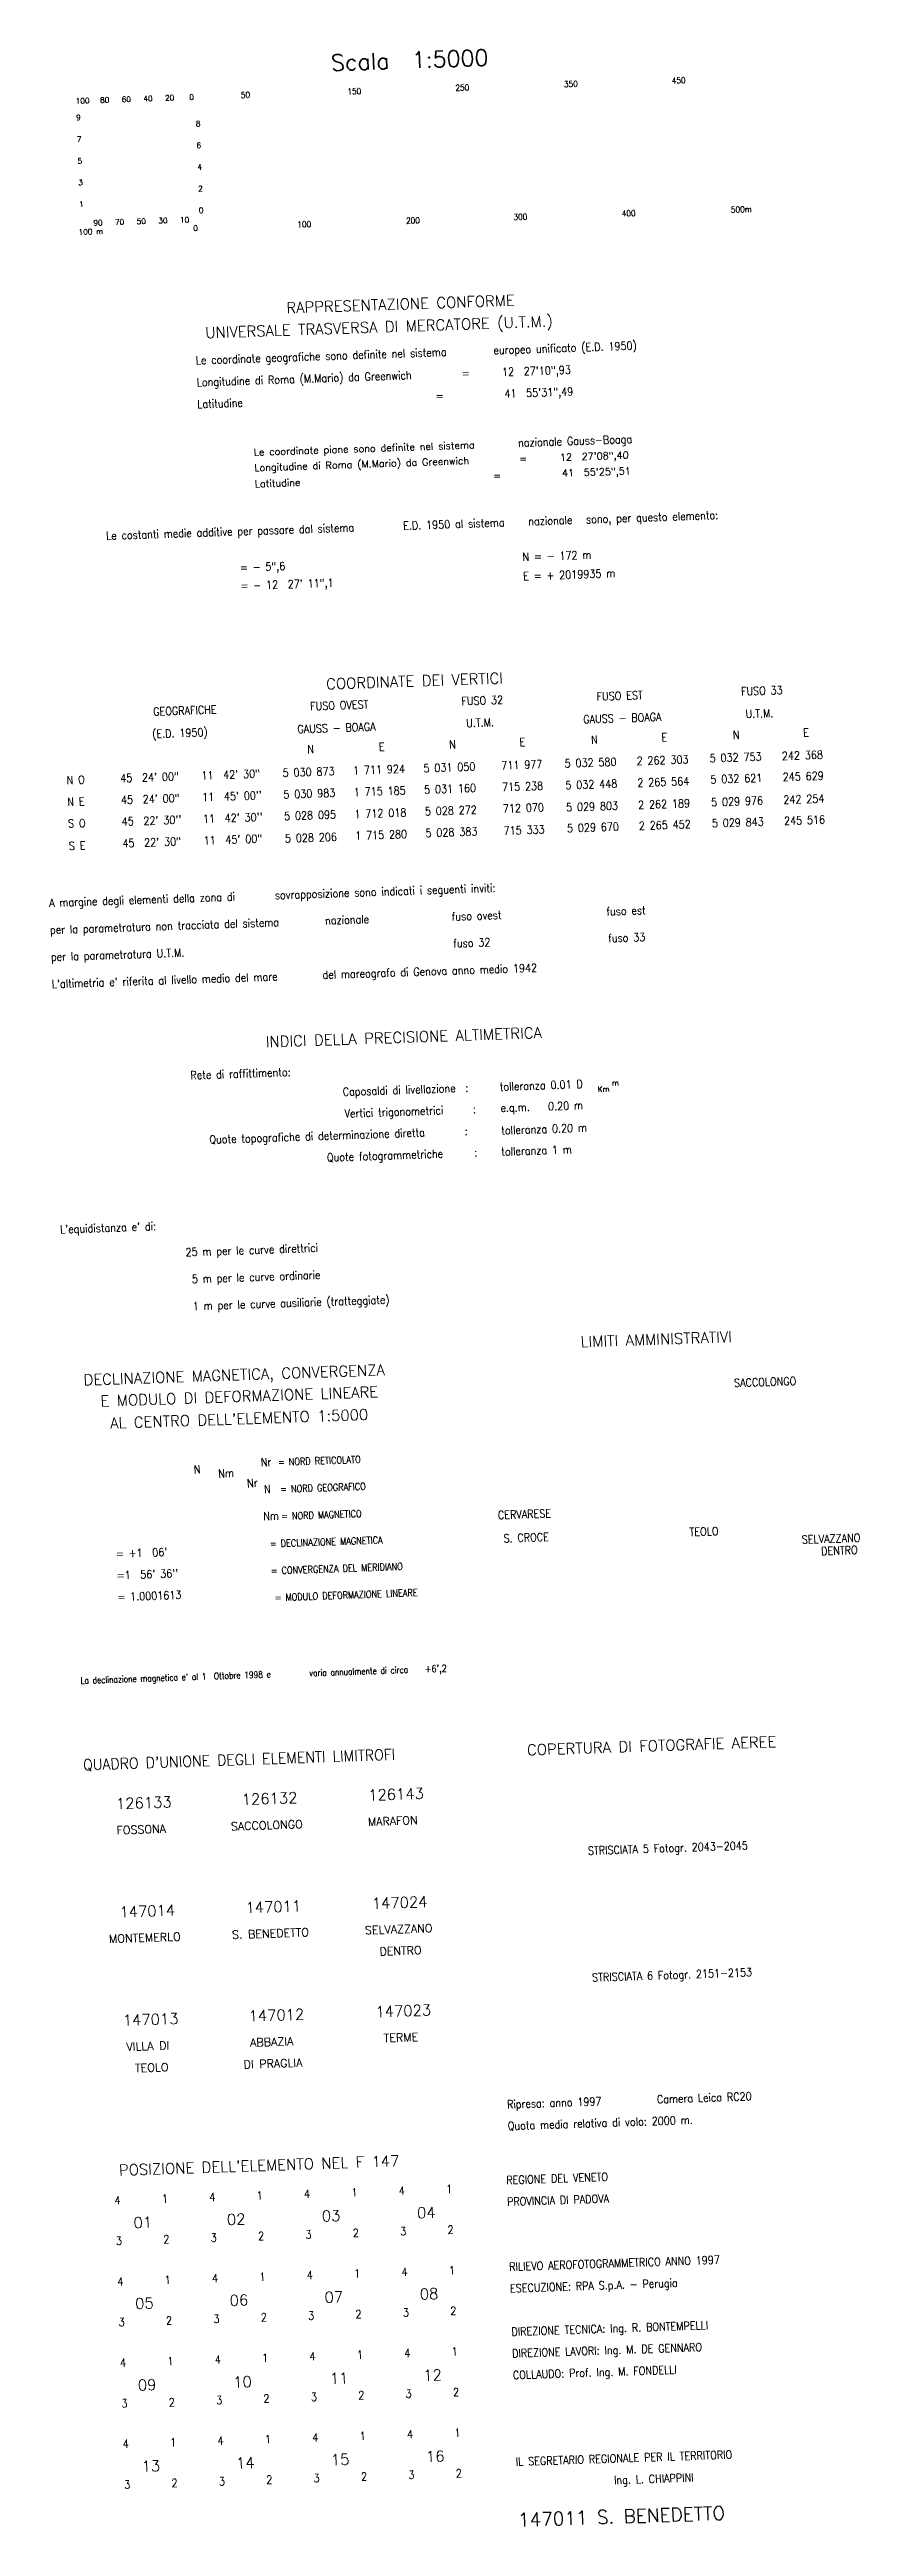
# Model space of a CAD drawing. Extents: x 1711905 to 1716091, y 5028020 to 5031001.
# Drawn here: x 1715343 to 1716091, y 5028146 to 5030432 of the extents above; entities that cross this region are included whole.
import ezdxf

# ---------------------------------------------------------------- set-up
doc = ezdxf.new("R2010")
doc.units = 0
for name, color, linetype in [('16D4', 8, 'CONTINUOUS'), ('16L12', 3, 'CONTINUOUS'), ('16P16', 6, 'CONTINUOUS'), ('16Q17', 6, 'CONTINUOUS')]:
    doc.layers.add(name, color=color, linetype=linetype)
doc.styles.get("Standard").update_dxf_attribs({"font": 'SIMPLEX'})

msp = doc.modelspace()

# ---------------------------------------------------------------- texts
at = {"layer": '16D4'}
msp.add_text('147011 S. BENEDETTO', height=12.5, rotation=1.931, dxfattribs=at).set_placement((1715775.952, 5028145.82))
at = {"layer": '16L12'}
msp.add_text('Scala  1:5000', height=15, rotation=1.931, dxfattribs=at).set_placement((1715603.431, 5030412.183))
at = {"layer": '16P16'}
for s, height, rotation, p in [('UNIVERSALE TRASVERSA DI MERCATORE (U.T.M.)', 10, 1.931, (1715487.28, 5030165.473)), ('RAPPRESENTAZIONE CONFORME', 10, 1.931, (1715562.143, 5030188.464)), ('COORDINATE DEI VERTICI', 10, 1.931, (1715598.886, 5029841.386)), ('INDICI DELLA PRECISIONE ALTIMETRICA', 10, 1.931, (1715543.1, 5029511.133)), ('LIMITI AMMINISTRATIVI', 10, 1.931, (1715833.77, 5029234.317)), ('DECLINAZIONE MAGNETICA, CONVERGENZA', 10, 1.931, (1715375.005, 5029199.12)), ('E MODULO DI DEFORMAZIONE LINEARE', 10, 1.931, (1715390.67, 5029179.647)), ("AL CENTRO DELL'ELEMENTO 1:5000", 10, 1.931, (1715399.517, 5029159.279)), ('COPERTURA DI FOTOGRAFIE AEREE', 10, 1.931, (1715784.262, 5028857.614)), ('126133', 10, 1.931, (1715404.848, 5028808.024)), ('126132', 10, 1.931, (1715520.947, 5028811.944)), ('126143', 10, 1.931, (1715637.631, 5028815.884)), ('FOSSONA', 7.5, 1.931, (1715405.313, 5028784.756)), ('SACCOLONGO', 7.5, 1.931, (1715510.987, 5028788.325)), ('MARAFON', 7.5, 1.931, (1715637.32, 5028792.595)), ('147024', 10, 1.931, (1715641.001, 5028715.941)), ('147014', 10, 1.931, (1715408.069, 5028708.076)), ('147011', 10, 1.931, (1715524.407, 5028712.004)), ('SELVAZZANO', 7.5, 1.931, (1715634.614, 5028692.447)), ('MONTEMERLO', 7.5, 1.931, (1715398.354, 5028684.47)), ('S. BENEDETTO', 7.5, 1.931, (1715511.929, 5028688.305)), ('DENTRO', 7.5, 1.931, (1715648.041, 5028672.879)), ('147013', 10, 1.931, (1715411.149, 5028608.123)), ('147012', 10, 1.941, (1715527.228, 5028612.042)), ('147023', 10, 1.931, (1715644.371, 5028615.997)), ('VILLA DI', 7.5, 1.931, (1715414.482, 5028584.957)), ('ABBAZIA ', 7.5, 1.931, (1715528.662, 5028588.807)), ('TERME', 7.5, 1.931, (1715651.952, 5028592.97)), ('TEOLO', 7.5, 1.931, (1715422.442, 5028565.199)), ('DI PRAGLIA', 7.5, 1.931, (1715522.655, 5028568.583)), ("POSIZIONE DELL'ELEMENTO NEL F 147", 10, 1.931, (1715407.644, 5028469.811))]:
    msp.add_text(s, height=height, rotation=rotation, dxfattribs=at).set_placement(p)
for s, height, width, p in [("QUADRO D'UNIONE DEGLI ELEMENTI LIMITROFI", 10, 0.95, (1715374.492, 5028843.906)), ('STRISCIATA 5 Fotogr. 2043-2045', 7.5, 0.867, (1715840.417, 5028765.86))]:
    msp.add_text(s, height=height, rotation=1.931, dxfattribs=dict(at, width=width)).set_placement(p)
at = {"layer": '16Q17'}
for s, height, rotation, width, p in [('150', 5.5, 1.911, 0.909, (1715618.359, 5030390.389)), ('250', 5.5, 1.911, 0.909, (1715718.028, 5030393.755)), ('350', 5.5, 1.941, 0.909, (1715818.236, 5030397.134)), ('450', 5.5, 1.911, 0.909, (1715917.759, 5030400.5)), ('50', 5.5, 1.891, 0.909, (1715519.995, 5030387.067)), ('300', 5.5, 1.911, 0.909, (1715771.617, 5030274.498)), ('400', 5.5, 1.941, 0.909, (1715871.58, 5030277.869)), ('500m', 5.5, 1.941, 0.909, (1715972.323, 5030281.271)), ('100', 5.5, 1.941, 0.909, (1715572.178, 5030267.703)), ('200', 5.5, 1.941, 0.909, (1715672.494, 5030271.146)), ('Le coordinate geografiche sono definite nel sistema ', 7.5, 1.931, 0.867, (1715478.504, 5030141.319)), ('europeo unificato (E.D. 1950)', 7.5, 1.931, 0.867, (1715753.238, 5030150.583)), ('Longitudine di Roma (M.Mario) da Greenwich      = ', 7.5, 1.931, 0.867, (1715479.374, 5030121.022)), ('12  27\'10",93', 7.5, 1.931, 0.867, (1715761.118, 5030130.543)), ('41  55\'31",49', 7.5, 1.931, 0.867, (1715763.34, 5030110.506)), ('Latitudine                                    = ', 7.5, 1.931, 0.867, (1715479.869, 5030100.842)), ('nazionale Gauss-Boaga', 7.5, 1.931, 0.867, (1715775.948, 5030065.21)), ('sono, per questo elemento:', 7.5, 1.931, 0.867, (1715838.657, 5029994.509)), ('Le costanti medie additive per passare dal sistema ', 7.5, 1.931, 0.867, (1715395.693, 5029979.431)), ('E.D. 1950 al sistema', 7.5, 1.931, 0.867, (1715669.893, 5029988.667)), ('nazionale', 7.5, 1.941, 0.867, (1715785.412, 5029992.713)), ('= - 5",6', 7.5, 1.931, 0.867, (1715519.313, 5029950.081)), ('N = - 172 m', 7.5, 1.941, 0.867, (1715780.132, 5029959.841)), ('= - 12  27\' 11",1', 7.5, 1.931, 0.867, (1715519.881, 5029933.23)), ('E = + 2019935 m', 7.5, 1.931, 0.867, (1715780.731, 5029942.092)), ('FUSO 33', 7.5, 1.931, 0.867, (1715981.754, 5029835.746)), ('GEOGRAFICHE', 7.5, 1.941, 0.867, (1715439.171, 5029817.179)), ('FUSO OVEST', 7.5, 1.931, 0.867, (1715584.079, 5029822.066)), ('FUSO 32', 7.5, 1.931, 0.867, (1715723.659, 5029826.793)), ('FUSO EST', 7.5, 1.941, 0.867, (1715848.452, 5029831.021)), ('U.T.M.', 7.5, 1.931, 0.867, (1715985.946, 5029814.986)), ('(E.D. 1950)', 7.5, 1.941, 0.867, (1715438.228, 5029796.506)), ('GAUSS - BOAGA', 7.5, 1.931, 0.867, (1715572.291, 5029800.891)), ('U.T.M.', 7.5, 1.931, 0.867, (1715728.022, 5029806.458)), ('GAUSS - BOAGA', 7.5, 1.941, 0.867, (1715836.175, 5029809.96)), ('N', 7.5, 1.911, 0.867, (1715843.294, 5029791.139)), ('E', 7.5, 1.911, 0.867, (1715908.251, 5029793.335)), ('N', 7.5, 1.911, 0.867, (1715974.214, 5029795.559)), ('E', 7.5, 1.911, 0.867, (1716039.182, 5029797.755)), ('N', 7.5, 1.981, 0.867, (1715581.438, 5029782.289)), ('E', 7.5, 1.911, 0.867, (1715647.4, 5029784.523)), ('N', 7.5, 1.911, 0.867, (1715712.363, 5029786.719)), (' 711 977', 7.5, 1.941, 0.867, (1715756.047, 5029767.305)), ('E', 7.5, 1.981, 0.867, (1715777.326, 5029788.905)), ('5 032 580', 7.5, 1.931, 0.867, (1715818.951, 5029769.297)), ('2 262 303', 7.5, 1.931, 0.867, (1715885.368, 5029771.536)), ('5 032 753', 7.5, 1.931, 0.867, (1715952.81, 5029774.091)), ('242 368', 7.5, 1.931, 0.867, (1716019.448, 5029776.168)), ('N O', 7.5, 1.941, 0.867, (1715359.278, 5029753.78)), ('45  24\' 00"', 7.5, 1.931, 0.867, (1715408.745, 5029755.579)), ('11  42\' 30"', 7.5, 1.931, 0.867, (1715483.702, 5029758.111)), ('5 030 873', 7.5, 1.931, 0.867, (1715558.66, 5029760.644)), ('1 711 924', 7.5, 1.931, 0.867, (1715623.623, 5029762.835)), ('5 031 050', 7.5, 1.931, 0.867, (1715688.656, 5029764.873)), ('5 031 160', 7.5, 2.091, 0.867, (1715689.26, 5029745.047)), (' 715 238', 7.5, 1.931, 0.867, (1715756.721, 5029747.322)), ('5 032 448', 7.5, 1.931, 0.867, (1715819.629, 5029749.183)), ('2 265 564', 7.5, 1.931, 0.867, (1715886.046, 5029751.423)), ('5 032 621', 7.5, 1.931, 0.867, (1715953.472, 5029754.457)), ('245 629', 7.5, 1.931, 0.867, (1716020.202, 5029756.797)), ('N E', 7.5, 1.921, 0.867, (1715359.952, 5029733.797)), ('45  24\' 00"', 7.5, 1.931, 0.867, (1715409.419, 5029735.595)), ("11  45' 00''", 7.5, 1.931, 0.867, (1715484.376, 5029738.123)), ('5 030 983', 7.5, 1.931, 0.867, (1715559.334, 5029740.655)), ('1 715 185', 7.5, 1.931, 0.867, (1715624.297, 5029742.851)), ('1 712 018', 7.5, 1.931, 0.867, (1715624.939, 5029722.481)), ('5 028 272', 7.5, 1.931, 0.867, (1715689.934, 5029725.048)), (' 712 070', 7.5, 1.931, 0.867, (1715757.466, 5029727.466)), ('5 029 803', 7.5, 1.931, 0.867, (1715820.337, 5029728.78)), ('2 262 189', 7.5, 1.931, 0.867, (1715886.764, 5029731.02)), ('5 029 976', 7.5, 1.931, 0.867, (1715954.179, 5029733.494)), ('242 254', 7.5, 1.931, 0.867, (1716020.812, 5029735.741)), ('S O', 7.5, 1.941, 0.867, (1715360.626, 5029713.803)), ("45  22' 30''", 7.5, 1.931, 0.867, (1715410.093, 5029715.606)), ("11  42' 30''", 7.5, 1.931, 0.867, (1715485.05, 5029718.139)), ('11  45\' 00"', 7.5, 1.931, 0.867, (1715485.725, 5029698.145)), ('5 028 095', 7.5, 1.931, 0.867, (1715560.008, 5029720.672)), ('5 028 206', 7.5, 1.931, 0.867, (1715560.788, 5029700.046)), ('1 715 280', 7.5, 1.931, 0.867, (1715625.599, 5029702.597)), ('5 028 383', 7.5, 1.931, 0.867, (1715690.524, 5029705.037)), (' 715 333', 7.5, 1.941, 0.867, (1715758.156, 5029707.007)), ('5 029 670', 7.5, 1.931, 0.867, (1715821.122, 5029709.506)), ('2 265 452', 7.5, 1.931, 0.867, (1715887.415, 5029711.731)), ('5 029 843', 7.5, 1.931, 0.867, (1715954.836, 5029714.03)), ('245 516', 7.5, 1.931, 0.867, (1716021.468, 5029716.277)), ('S E', 7.5, 1.941, 0.867, (1715361.313, 5029693.125)), ('45  22\' 30"', 7.5, 1.931, 0.867, (1715410.767, 5029695.613)), ('sovrapposizione sono indicati i seguenti inviti:', 7.5, 1.931, 0.867, (1715551.454, 5029647.657)), ('A margine degli elementi della zona di ', 7.5, 1.931, 0.867, (1715343.086, 5029640.665)), ('fuso est', 7.5, 1.931, 0.867, (1715857.497, 5029632.683)), ('per la parametratura non tracciata del sistema', 7.5, 1.931, 0.867, (1715343.928, 5029615.69)), ('nazionale', 7.5, 1.931, 0.867, (1715597.81, 5029624.356)), ('fuso ovest', 7.5, 1.931, 0.867, (1715714.69, 5029627.977)), ('fuso 33', 7.5, 1.941, 0.867, (1715859.121, 5029607.969)), ('per la parametratura U.T.M.', 7.5, 1.931, 0.867, (1715344.771, 5029590.699)), ('fuso 32', 7.5, 1.941, 0.867, (1715716.145, 5029603.202)), ("L'altimetria e' riferita al livello medio del mare ", 7.5, 1.931, 0.867, (1715345.613, 5029565.713)), ('del mareografo di Genova anno medio 1942', 7.5, 1.931, 0.867, (1715595.446, 5029574.153)), ('Rete di raffittimento:', 7.5, 1.931, 0.867, (1715473.53, 5029481.481)), ('tolleranza 0.01 D', 7.5, 1.931, 0.867, (1715759.072, 5029470.944)), ('Caposaldi di livellazione  :', 7.5, 1.931, 0.867, (1715614.124, 5029466.216)), ('Vertici trigonometrici    :', 7.5, 1.931, 0.867, (1715615.835, 5029446.187)), ('e.q.m.   0.20 m', 7.5, 1.931, 0.867, (1715759.731, 5029451.42)), ('Quote topografiche di determinazione diretta    :', 7.5, 1.931, 0.867, (1715491.056, 5029422.108)), ('tolleranza 0.20 m', 7.5, 1.931, 0.867, (1715760.433, 5029430.592)), ('Quote fotogrammetriche    :', 7.5, 1.931, 0.867, (1715599.552, 5029405.671)), ('tolleranza 1 m', 7.5, 1.931, 0.867, (1715760.437, 5029411.041)), ("L'equidistanza e' di:", 7.5, 1.931, 0.867, (1715353.257, 5029339.337)), ('25 m per le curve direttrici', 7.5, 1.931, 0.867, (1715469.039, 5029318.237)), ('5 m per le curve ordinarie', 7.5, 1.931, 0.867, (1715474.879, 5029293.415)), ('1 m per le curve ausiliarie (tratteggiate)', 7.5, 1.931, 0.867, (1715475.721, 5029268.439)), ('SACCOLONGO', 7.5, 1.931, 0.867, (1715975.359, 5029197.543)), ('N', 7.5, 4.005, 0.867, (1715476.805, 5029117.724)), ('Nm', 7.5, 3.435, 0.867, (1715499.326, 5029113.825)), ('Nr', 7.5, 2.561, 0.867, (1715538.478, 5029124.342)), (' = NORD RETICOLATO', 6.5, 1.931, 0.846, (1715550.607, 5029124.881)), ('Nr', 7.5, 4.685, 0.867, (1715526.032, 5029104.877)), ('N', 7.5, 1.891, 0.867, (1715541.46, 5029099.559)), ('= NORD GEOGRAFICO', 6.5, 1.931, 0.846, (1715556.452, 5029100.059)), ('Nm', 7.5, 1.281, 0.867, (1715540.719, 5029074.65)), ('= NORD MAGNETICO', 6.5, 1.941, 0.846, (1715557.295, 5029075.074)), ('CERVARESE', 7.5, 1.931, 0.867, (1715757.369, 5029075.642)), ('TEOLO', 7.5, 1.931, 0.867, (1715934.178, 5029059.972)), (" = +1  06'", 7.5, 1.941, 0.867, (1715400.391, 5029039.89)), (' = DECLINAZIONE MAGNETICA', 6.5, 1.931, 0.846, (1715543.145, 5029049.587)), ('S. CROCE', 7.5, 1.931, 0.867, (1715762.553, 5029054.109)), ('SELVAZZANO       ', 7.5, 1.931, 0.867, (1716037.861, 5029053.017)), ('DENTRO', 7.5, 1.931, 0.867, (1716055.685, 5029042.357)), (" =1  56' 36''", 7.5, 1.941, 0.867, (1715401.065, 5029019.902)), (' = CONVERGENZA DEL MERIDIANO', 6.5, 1.931, 0.846, (1715543.988, 5029024.596)), (' = 1.0001613', 7.5, 1.931, 0.867, (1715401.689, 5028999.912)), ('= MODULO DEFORMAZIONE LINEARE', 6.5, 2.071, 0.846, (1715551.382, 5028999.977)), ("La declinazione magnetica e' al 1  Ottobre 1998 e", 6, 1.951, 0.833, (1715372.103, 5028923.636)), ('varia annualmente di circa', 6, 1.951, 0.833, (1715583.267, 5028930.637)), (" +6',2", 6.5, 1.921, 0.846, (1715686.135, 5028934.061)), ('STRISCIATA 6 Fotogr. 2151-2153', 7.5, 1.931, 0.867, (1715844.297, 5028648.854)), ('Ripresa: anno 1997         Camera Leica RC20', 7.5, 1.921, 0.867, (1715765.748, 5028531.8)), ('Quota media relativa di volo: 2000 m.', 7.5, 1.941, 0.867, (1715766.422, 5028511.812)), ('4', 7.5, 1.891, 0.867, (1715403.453, 5028443.195)), ('1', 7.5, 1.941, 0.867, (1715447.237, 5028444.721)), ('4', 7.5, 1.941, 0.867, (1715490.962, 5028446.196)), ('1', 7.5, 1.941, 0.867, (1715534.687, 5028447.675)), ('4', 7.5, 1.941, 0.867, (1715578.412, 5028449.15)), ('1', 7.5, 1.941, 0.867, (1715622.137, 5028450.629)), ('4', 7.5, 1.901, 0.867, (1715665.862, 5028452.109)), ('1', 7.5, 1.941, 0.867, (1715709.587, 5028453.583)), ('REGIONE DEL VENETO', 7.5, 1.931, 0.867, (1715765.104, 5028461.869)), ('PROVINCIA DI PADOVA', 7.5, 1.931, 0.867, (1715765.778, 5028441.88)), ('3', 7.5, 1.941, 0.867, (1715404.78, 5028405.768)), ('2', 7.5, 1.901, 0.867, (1715448.5, 5028407.248)), ('3', 7.5, 1.941, 0.867, (1715492.231, 5028408.722)), ('2', 7.5, 1.941, 0.867, (1715535.956, 5028410.197)), ('3', 7.5, 1.891, 0.867, (1715579.681, 5028411.676)), ('2', 7.5, 1.941, 0.867, (1715623.401, 5028413.15)), ('3', 7.5, 1.941, 0.867, (1715667.131, 5028414.625)), ('2', 7.5, 1.941, 0.867, (1715710.856, 5028416.1)), ('4', 7.5, 1.941, 0.867, (1715580.944, 5028374.197)), ('1', 7.5, 1.941, 0.867, (1715624.67, 5028375.672)), ('4', 7.5, 1.901, 0.867, (1715668.395, 5028377.151)), ('1', 7.5, 1.941, 0.867, (1715712.12, 5028378.626)), ('RILIEVO AEROFOTOGRAMMETRICO ANNO 1997', 7.5, 1.941, 0.867, (1715767.805, 5028381.92)), ('4', 7.5, 1.941, 0.867, (1715406.044, 5028368.289)), ('1', 7.5, 1.941, 0.867, (1715449.769, 5028369.764)), ('4', 7.5, 1.941, 0.867, (1715493.495, 5028371.238)), ('1', 7.5, 1.891, 0.867, (1715537.22, 5028372.718)), ('ESECUZIONE: RPA S.p.A. - Perugia', 7.5, 1.931, 0.867, (1715768.479, 5028361.931)), ('3', 7.5, 1.941, 0.867, (1715407.308, 5028330.811)), ('2', 7.5, 1.901, 0.867, (1715451.033, 5028332.29)), ('3', 7.5, 1.941, 0.867, (1715494.758, 5028333.765)), ('2', 7.5, 1.941, 0.867, (1715538.483, 5028335.239)), ('3', 7.5, 1.941, 0.867, (1715582.209, 5028336.714)), ('2', 7.5, 1.941, 0.867, (1715625.933, 5028338.193)), ('3', 7.5, 1.941, 0.867, (1715669.659, 5028339.668)), ('2', 7.5, 1.941, 0.867, (1715713.384, 5028341.142)), ('DIREZIONE TECNICA: Ing. R. BONTEMPELLI', 7.5, 1.931, 0.867, (1715769.833, 5028321.954)), ('DIREZIONE LAVORI: Ing. M. DE GENNARO', 7.5, 1.931, 0.867, (1715770.507, 5028301.96)), ('4', 7.5, 1.901, 0.867, (1715408.577, 5028293.332)), ('1', 7.5, 1.941, 0.867, (1715452.297, 5028294.807)), ('4', 7.5, 1.941, 0.867, (1715496.027, 5028296.286)), ('1', 7.5, 1.901, 0.867, (1715539.752, 5028297.761)), ('4', 7.5, 1.941, 0.867, (1715583.477, 5028299.24)), ('1', 7.5, 1.941, 0.867, (1715627.198, 5028300.7)), ('4', 7.5, 1.901, 0.867, (1715670.922, 5028302.194)), ('1', 7.5, 1.941, 0.867, (1715714.647, 5028303.669)), ('COLLAUDO: Prof. Ing. M. FONDELLI', 7.5, 1.931, 0.867, (1715771.181, 5028281.972)), ('2', 7.5, 1.941, 0.867, (1715541.011, 5028260.282)), ('3', 7.5, 1.941, 0.867, (1715584.743, 5028261.697)), ('2', 7.5, 1.901, 0.867, (1715628.461, 5028263.236)), ('3', 7.5, 1.941, 0.867, (1715672.186, 5028264.71)), ('2', 7.5, 1.941, 0.867, (1715715.916, 5028266.19)), ('3', 7.5, 1.941, 0.867, (1715409.841, 5028255.854)), ('2', 7.5, 1.901, 0.867, (1715453.582, 5028256.848)), ('3', 7.5, 1.941, 0.867, (1715497.286, 5028258.807)), ('4', 7.5, 1.941, 0.867, (1715411.1, 5028218.525)), ('1', 7.5, 1.941, 0.867, (1715454.83, 5028219.849)), ('4', 7.5, 1.941, 0.867, (1715498.555, 5028221.329)), ('1', 7.5, 1.901, 0.867, (1715542.28, 5028222.808)), ('4', 7.5, 1.941, 0.867, (1715586.005, 5028224.283)), ('1', 7.5, 1.941, 0.867, (1715629.73, 5028225.757)), ('4', 7.5, 1.941, 0.867, (1715673.455, 5028227.232)), ('1', 7.5, 1.901, 0.867, (1715717.18, 5028228.711)), ('2', 7.5, 1.941, 0.867, (1715718.449, 5028191.233)), ('IL SEGRETARIO REGIONALE PER IL TERRITORIO', 7.5, 1.931, 0.867, (1715773.882, 5028202.017)), ('3', 7.5, 1.941, 0.867, (1715412.374, 5028180.896)), ('2', 7.5, 1.941, 0.867, (1715456.099, 5028182.371)), ('3', 7.5, 1.901, 0.867, (1715499.824, 5028183.85)), ('2', 7.5, 1.941, 0.867, (1715543.549, 5028185.325)), ('3', 7.5, 1.941, 0.867, (1715587.274, 5028186.799)), ('2', 7.5, 1.901, 0.867, (1715630.999, 5028188.279)), ('3', 7.5, 1.941, 0.867, (1715674.724, 5028189.753)), ('Ing. L. CHIAPPINI', 7.5, 1.931, 0.867, (1715864.505, 5028185.067))]:
    msp.add_text(s, height=height, rotation=rotation, dxfattribs=dict(at, width=width)).set_placement(p)
for s, height, rotation, p in [('9', 5, 1.921, (1715367.987, 5030366.522)), ('100', 5, 1.961, (1715367.582, 5030381.917)), ('80', 5, 1.921, (1715390.07, 5030382.68)), ('60', 5, 1.921, (1715410.058, 5030383.355)), ('40', 5, 1.921, (1715430.047, 5030384.029)), ('20', 5, 1.921, (1715450.035, 5030384.703)), ('0', 5, 1.921, (1715472.477, 5030385.464)), ('7', 5, 1.921, (1715368.66, 5030346.538)), ('8', 5, 1.921, (1715478.475, 5030360.863)), ('5', 5, 1.921, (1715369.34, 5030326.545)), ('6', 5, 2.041, (1715479.154, 5030340.869)), ('4', 5, 1.921, (1715479.828, 5030320.88)), ('3', 5, 1.921, (1715370.014, 5030306.556)), ('2', 5, 1.921, (1715480.502, 5030300.897)), ('1', 5, 1.921, (1715370.688, 5030286.568)), ('0', 5, 1.921, (1715481.176, 5030280.908)), ('100 m', 5, 1.921, (1715370.196, 5030260.942)), ('90', 5, 1.981, (1715383.889, 5030269.403)), ('70', 5, 1.921, (1715403.877, 5030270.082)), ('50', 5, 1.921, (1715423.866, 5030270.756)), ('30', 5, 1.921, (1715443.855, 5030271.43)), ('10', 5, 1.921, (1715463.843, 5030272.104)), ('0', 5, 1.941, (1715476.121, 5030264.514)), ('Le coordinate piane sono definite nel sistema', 6.5, 1.931, (1715532.042, 5030056.985)), ('Longitudine di Roma (M.Mario) da Greenwich      = ', 6.5, 1.931, (1715532.525, 5030042.668)), ('12  27\'08",40', 6.5, 1.931, (1715814.566, 5030052.28)), ('Latitudine                                    = ', 6.5, 1.931, (1715533.026, 5030027.802)), ('41  55\'25",51', 6.5, 1.931, (1715816.513, 5030037.722)), ('m', 5, 1.951, (1715862.541, 5029475.684)), ('Km', 5, 1.951, (1715849.405, 5029469.858)), ('01', 10, 1.931, (1715421.105, 5028421.327)), ('02', 10, 1.931, (1715507.251, 5028424.232)), ('03', 10, 1.931, (1715594.834, 5028427.401)), ('04', 10, 1.931, (1715682.744, 5028430.365)), ('06', 10, 1.931, (1715509.793, 5028349.59)), ('07', 10, 1.931, (1715597.362, 5028352.453)), ('08', 10, 1.931, (1715685.272, 5028355.418)), ('05', 10, 1.931, (1715422.523, 5028346.648)), ('12', 10, 1.931, (1715688.467, 5028280.408)), ('09', 10, 1.931, (1715425.059, 5028271.455)), ('10', 10, 1.931, (1715513.097, 5028274.174)), ('11', 10, 1.931, (1715602.216, 5028277.499)), ('13', 10, 1.931, (1715428.476, 5028196.513)), ('14', 10, 1.931, (1715515.722, 5028199.455)), ('15', 10, 1.931, (1715603.232, 5028202.541)), ('16', 10, 1.931, (1715690.998, 5028205.501))]:
    msp.add_text(s, height=height, rotation=rotation, dxfattribs=at).set_placement(p)

doc.saveas('drawing.dxf')
